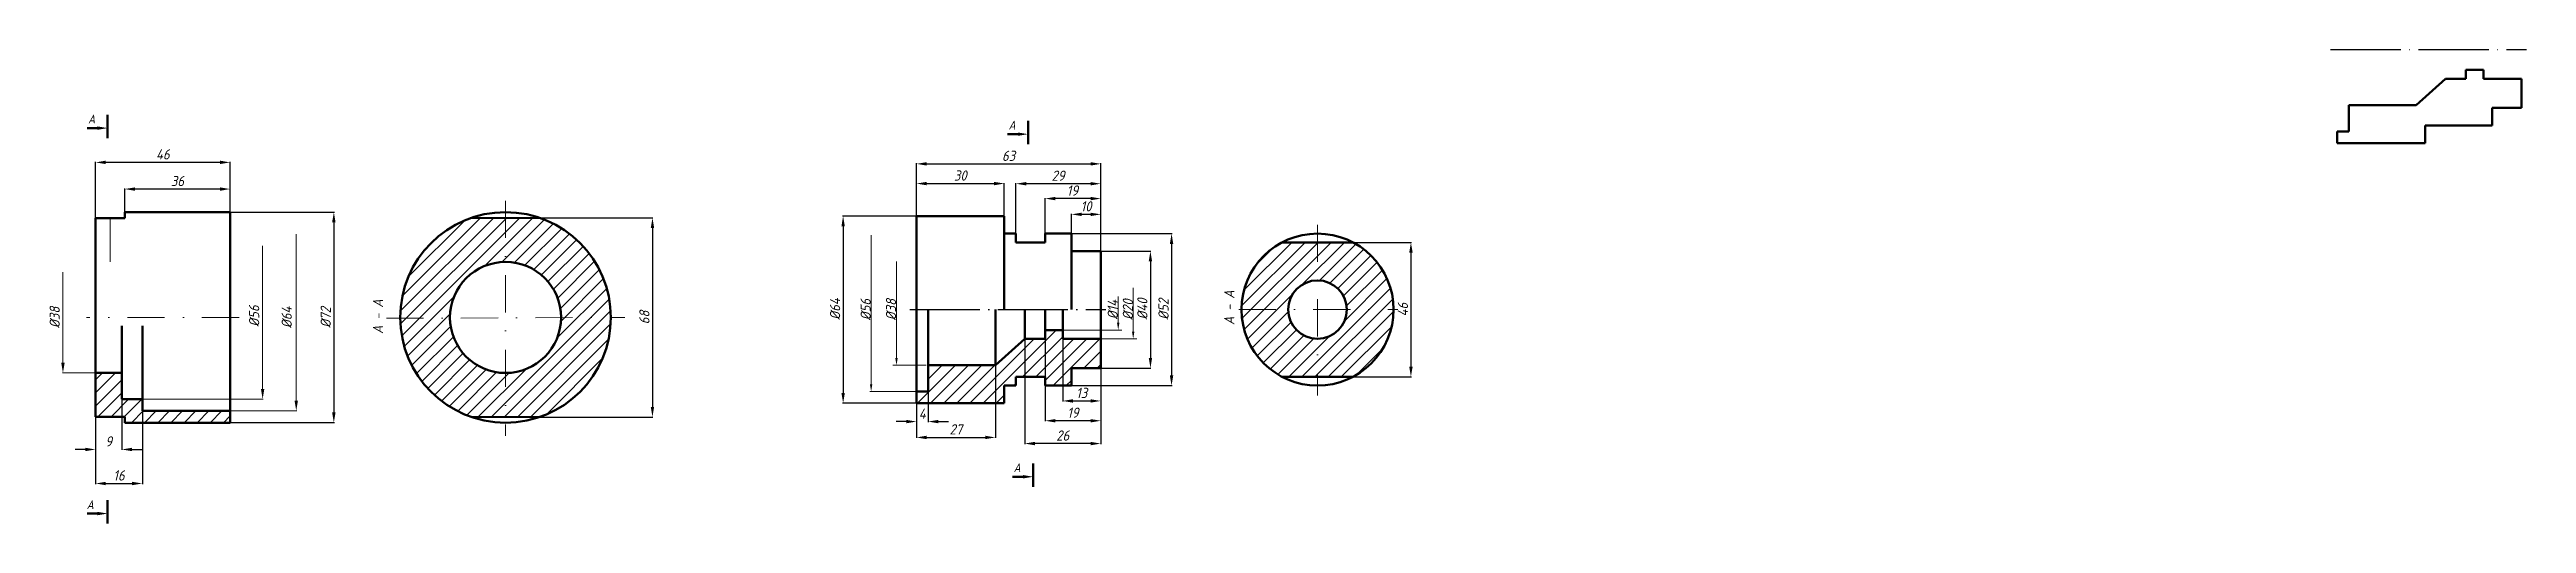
# Model space of a CAD drawing. Header units: millimetres. Extents: x 0 to 1653, y 0 to 1513.
# Drawn here: x 55 to 902, y 554 to 717 of the extents above; entities that cross this region are included whole.
import ezdxf

# ---------------------------------------------------------------- set-up
doc = ezdxf.new("R2010")
doc.units = ezdxf.units.MM
for name, pattern in [('ACAD_ISO04W100', [30, 24, -3, 0, -3]), ('штриховая2', [9.525, 6.35, -3.175]), ('штрихпунктирная', [25.4, 12.7, -6.35, 0, -6.35])]:
    doc.linetypes.add(name, pattern=pattern)
doc.styles.get("Standard").update_dxf_attribs({"font": 'isocpeui.ttf', "width": 0.9})
doc.dimstyles.get("Standard").update_dxf_attribs({"dimtxt": 3.5, "dimasz": 3.5, "dimexe": 0.18, "dimexo": 0.0625, "dimgap": 1, "dimtad": 1, "dimtoh": 1, "dimdec": 0, "dimzin": 0, "dimdsep": 46, "dimtxsty": 'Standard', "dimcen": 2.5, "dimadec": 0, "dimazin": 0, "dimtfac": 1, "dimtdec": 0, "dimtofl": 0, "dimtmove": 0, "dimatfit": 3, "dimfxl": 1, "dimtolj": 1, "dimtzin": 0, "dimarcsym": 0})

msp = doc.modelspace()

# ---------------------------------------------------------------- texts
at = {"lineweight": 50, "char_height": 3, "attachment_point": 1}
for insert in [(68.35, 694.193), (383.026, 692.118), (384.74, 574.927), (67.87, 562.263)]:
    msp.add_mtext_dynamic_manual_height_columns('A', width=4.0391, gutter_width=15, heights=[0], dxfattribs=dict(at, insert=insert))
at = {"lineweight": 15, "char_height": 3.5, "attachment_point": 5, "rotation": 90}
for s, insert in [('\\A1;%%C38', (56.947, 624.857)), ('\\A1;%%C56', (125.126, 625.319)), ('\\A1;%%C64', (136.274, 624.857)), ('%%C56', (334.19, 627.525)), ('%%C38', (342.855, 627.525)), ('%%C14', (418.657, 627.525)), ('%%C20', (423.835, 627.525))]:
    msp.add_mtext(s, dxfattribs=dict(at, insert=insert))
at = {"lineweight": 15, "char_height": 3.5, "attachment_point": 1, "rotation": 90}
for insert in [(165.703, 619.198), (456.728, 622.271)]:
    msp.add_mtext_dynamic_manual_height_columns('A - A', width=14.0808, gutter_width=15, heights=[0], dxfattribs=dict(at, insert=insert))

# ---------------------------------------------------------------- blocks, each defined once
blk = doc.blocks.new('*D19')
at = {"color": 0, "lineweight": -2, "transparency": 16777216}
for p, q in [((351.56, 659.59), (351.56, 670.83)), ((355.06, 670.65), (378.06, 670.65)), ((381.56, 659.59), (381.56, 670.83))]:
    blk.add_line(p, q, dxfattribs=at)
at = {"color": 0, "lineweight": 15, "transparency": 16777216}
for points in [[(355.06, 671.23), (355.06, 670.06), (351.56, 670.65)], [(378.06, 671.23), (378.06, 670.06), (381.56, 670.65)]]:
    blk.add_solid(points, dxfattribs=at)
at = {"layer": 'DEFPOINTS', "color": 0, "lineweight": 15, "transparency": 16777216}
for p in [(381.56, 670.65), (351.56, 659.52), (381.56, 659.52)]:
    blk.add_point(p, dxfattribs=at)
at = {"color": 0, "lineweight": 15, "transparency": 16777216, "insert": (366.56, 673.4), "char_height": 3.5, "attachment_point": 5}
blk.add_mtext('\\A1;30', dxfattribs=at)
blk = doc.blocks.new('*D20')
at = {"color": 0, "lineweight": -2, "transparency": 16777216}
for p, q in [((404.56, 647.59), (404.56, 660.29)), ((411.06, 660.11), (408.06, 660.11)), ((414.56, 647.59), (414.56, 660.29))]:
    blk.add_line(p, q, dxfattribs=at)
at = {"color": 0, "lineweight": 15, "transparency": 16777216}
for points in [[(408.06, 660.69), (408.06, 659.52), (404.56, 660.11)], [(411.06, 660.69), (411.06, 659.52), (414.56, 660.11)]]:
    blk.add_solid(points, dxfattribs=at)
at = {"layer": 'DEFPOINTS', "color": 0, "lineweight": 15, "transparency": 16777216}
for p in [(404.56, 660.11), (404.56, 647.52), (414.56, 647.52)]:
    blk.add_point(p, dxfattribs=at)
at = {"color": 0, "lineweight": 15, "transparency": 16777216, "insert": (409.56, 662.86), "char_height": 3.5, "attachment_point": 5}
blk.add_mtext('\\A1;10', dxfattribs=at)
blk = doc.blocks.new('*D21')
at = {"color": 0, "lineweight": -2, "transparency": 16777216}
for p, q in [((414.62, 647.52), (431.72, 647.52)), ((431.54, 644.02), (431.54, 611.02)), ((414.62, 607.52), (431.72, 607.52))]:
    blk.add_line(p, q, dxfattribs=at)
at = {"color": 0, "lineweight": 15, "transparency": 16777216}
for points in [[(430.96, 644.02), (432.12, 644.02), (431.54, 647.52)], [(430.96, 611.02), (432.12, 611.02), (431.54, 607.52)]]:
    blk.add_solid(points, dxfattribs=at)
at = {"layer": 'DEFPOINTS', "color": 0, "lineweight": 15, "transparency": 16777216}
for p in [(414.56, 647.52), (414.56, 607.52), (431.54, 607.52)]:
    blk.add_point(p, dxfattribs=at)
at = {"color": 0, "lineweight": 15, "transparency": 16777216, "insert": (428.79, 627.73), "char_height": 3.5, "attachment_point": 5, "rotation": 90}
blk.add_mtext('\\A1;%%C40', dxfattribs=at)
blk = doc.blocks.new('*D22')
at = {"color": 0, "lineweight": -2, "transparency": 16777216}
for p, q in [((351.5, 659.52), (326.3, 659.52)), ((326.48, 656.02), (326.48, 599.02)), ((351.5, 595.52), (326.3, 595.52))]:
    blk.add_line(p, q, dxfattribs=at)
at = {"color": 0, "lineweight": 15, "transparency": 16777216}
for points in [[(325.9, 656.02), (327.07, 656.02), (326.48, 659.52)], [(325.9, 599.02), (327.07, 599.02), (326.48, 595.52)]]:
    blk.add_solid(points, dxfattribs=at)
at = {"layer": 'DEFPOINTS', "color": 0, "lineweight": 15, "transparency": 16777216}
for p in [(351.56, 659.52), (326.48, 595.52), (351.56, 595.52)]:
    blk.add_point(p, dxfattribs=at)
at = {"color": 0, "lineweight": 15, "transparency": 16777216, "insert": (323.73, 627.73), "char_height": 3.5, "attachment_point": 5, "rotation": 90}
blk.add_mtext('\\A1;%%C64', dxfattribs=at)
blk = doc.blocks.new('*D23')
at = {"color": 0, "lineweight": -2, "transparency": 16777216}
for p, q in [((395.56, 653.59), (395.56, 665.69)), ((411.06, 665.51), (399.06, 665.51)), ((414.56, 647.59), (414.56, 665.69))]:
    blk.add_line(p, q, dxfattribs=at)
at = {"color": 0, "lineweight": 15, "transparency": 16777216}
for points in [[(399.06, 666.1), (399.06, 664.93), (395.56, 665.51)], [(411.06, 666.1), (411.06, 664.93), (414.56, 665.51)]]:
    blk.add_solid(points, dxfattribs=at)
at = {"layer": 'DEFPOINTS', "color": 0, "lineweight": 15, "transparency": 16777216}
for p in [(395.56, 665.51), (395.56, 653.52), (414.56, 647.52)]:
    blk.add_point(p, dxfattribs=at)
at = {"color": 0, "lineweight": 15, "transparency": 16777216, "insert": (404.9, 668.26), "char_height": 3.5, "attachment_point": 5}
blk.add_mtext('\\A1;19', dxfattribs=at)
blk = doc.blocks.new('*D17')
at = {"color": 0, "lineweight": -2, "transparency": 16777216}
for p, q in [((385.56, 650.59), (385.56, 670.77)), ((411.06, 670.59), (389.06, 670.59)), ((414.56, 647.59), (414.56, 670.77))]:
    blk.add_line(p, q, dxfattribs=at)
at = {"color": 0, "lineweight": 15, "transparency": 16777216}
for points in [[(389.06, 671.17), (389.06, 670.01), (385.56, 670.59)], [(411.06, 671.17), (411.06, 670.01), (414.56, 670.59)]]:
    blk.add_solid(points, dxfattribs=at)
at = {"layer": 'DEFPOINTS', "color": 0, "lineweight": 15, "transparency": 16777216}
for p in [(385.56, 670.59), (385.56, 650.52), (414.56, 647.52)]:
    blk.add_point(p, dxfattribs=at)
at = {"color": 0, "lineweight": 15, "transparency": 16777216, "insert": (400, 673.34), "char_height": 3.5, "attachment_point": 5}
blk.add_mtext('\\A1;29', dxfattribs=at)
blk = doc.blocks.new('*D24')
at = {"color": 0, "lineweight": -2, "transparency": 16777216}
for p, q in [((351.56, 599.46), (351.56, 589.04)), ((355.56, 599.46), (355.56, 589.04)), ((348.06, 589.22), (344.56, 589.22)), ((359.06, 589.22), (362.56, 589.22))]:
    blk.add_line(p, q, dxfattribs=at)
at = {"color": 0, "lineweight": 15, "transparency": 16777216}
for points in [[(348.06, 589.81), (348.06, 588.64), (351.56, 589.22)], [(359.06, 589.81), (359.06, 588.64), (355.56, 589.22)]]:
    blk.add_solid(points, dxfattribs=at)
at = {"layer": 'DEFPOINTS', "color": 0, "lineweight": 15, "transparency": 16777216}
for p in [(351.56, 599.52), (355.56, 599.52), (355.56, 589.22)]:
    blk.add_point(p, dxfattribs=at)
at = {"color": 0, "lineweight": 15, "transparency": 16777216, "insert": (353.56, 591.97), "char_height": 3.5, "attachment_point": 5}
blk.add_mtext('\\A1;4', dxfattribs=at)
blk = doc.blocks.new('*D25')
at = {"color": 0, "lineweight": -2, "transparency": 16777216}
for p, q in [((378.56, 608.46), (378.56, 583.62)), ((351.56, 599.46), (351.56, 583.62)), ((355.06, 583.8), (375.06, 583.8))]:
    blk.add_line(p, q, dxfattribs=at)
at = {"color": 0, "lineweight": 15, "transparency": 16777216}
for points in [[(355.06, 584.39), (355.06, 583.22), (351.56, 583.8)], [(375.06, 584.39), (375.06, 583.22), (378.56, 583.8)]]:
    blk.add_solid(points, dxfattribs=at)
at = {"layer": 'DEFPOINTS', "color": 0, "lineweight": 15, "transparency": 16777216}
for p in [(378.56, 608.52), (351.56, 599.52), (378.56, 583.8)]:
    blk.add_point(p, dxfattribs=at)
at = {"color": 0, "lineweight": 15, "transparency": 16777216, "insert": (365.06, 586.57), "char_height": 3.5, "attachment_point": 5}
blk.add_mtext('\\A1;27', dxfattribs=at)
blk = doc.blocks.new('*D26')
at = {"color": 0, "lineweight": -2, "transparency": 16777216}
for p, q in [((395.56, 620.46), (395.56, 589.33)), ((414.56, 617.46), (414.56, 589.33)), ((411.06, 589.51), (399.06, 589.51))]:
    blk.add_line(p, q, dxfattribs=at)
at = {"color": 0, "lineweight": 15, "transparency": 16777216}
for points in [[(399.06, 590.09), (399.06, 588.93), (395.56, 589.51)], [(411.06, 590.09), (411.06, 588.93), (414.56, 589.51)]]:
    blk.add_solid(points, dxfattribs=at)
at = {"layer": 'DEFPOINTS', "color": 0, "lineweight": 15, "transparency": 16777216}
for p in [(395.56, 620.52), (414.56, 617.52), (395.56, 589.51)]:
    blk.add_point(p, dxfattribs=at)
at = {"color": 0, "transparency": 16777216, "insert": (405.06, 592.26), "char_height": 3.5, "attachment_point": 5}
blk.add_mtext('\\A1;19', dxfattribs=at)
blk = doc.blocks.new('*D27')
at = {"color": 0, "lineweight": -2, "transparency": 16777216}
for p, q in [((388.56, 617.46), (388.56, 581.53)), ((414.56, 617.46), (414.56, 581.53)), ((411.06, 581.71), (392.06, 581.71))]:
    blk.add_line(p, q, dxfattribs=at)
at = {"color": 0, "lineweight": 15, "transparency": 16777216}
for points in [[(392.06, 582.29), (392.06, 581.12), (388.56, 581.71)], [(411.06, 582.29), (411.06, 581.12), (414.56, 581.71)]]:
    blk.add_solid(points, dxfattribs=at)
at = {"layer": 'DEFPOINTS', "color": 0, "lineweight": 15, "transparency": 16777216}
for p in [(388.56, 617.52), (414.56, 617.52), (388.56, 581.71)]:
    blk.add_point(p, dxfattribs=at)
at = {"color": 0, "lineweight": 15, "transparency": 16777216, "insert": (401.56, 584.46), "char_height": 3.5, "attachment_point": 5}
blk.add_mtext('\\A1;26', dxfattribs=at)
blk = doc.blocks.new('*D18')
at = {"color": 0, "lineweight": -2, "transparency": 16777216}
for p, q in [((351.56, 659.59), (351.56, 677.57)), ((414.56, 647.59), (414.56, 677.57)), ((355.06, 677.39), (411.06, 677.39))]:
    blk.add_line(p, q, dxfattribs=at)
at = {"color": 0, "lineweight": 15, "transparency": 16777216}
for points in [[(355.06, 677.97), (355.06, 676.81), (351.56, 677.39)], [(411.06, 677.97), (411.06, 676.81), (414.56, 677.39)]]:
    blk.add_solid(points, dxfattribs=at)
at = {"layer": 'DEFPOINTS', "color": 0, "lineweight": 15, "transparency": 16777216}
for p in [(414.56, 677.39), (351.56, 659.52), (414.56, 647.52)]:
    blk.add_point(p, dxfattribs=at)
at = {"color": 0, "lineweight": 15, "transparency": 16777216, "insert": (383.06, 680.14), "char_height": 3.5, "attachment_point": 5}
blk.add_mtext('\\A1;63', dxfattribs=at)
blk = doc.blocks.new('*D28')
at = {"color": 0, "lineweight": -2, "transparency": 16777216}
for p, q in [((404.62, 653.52), (438.95, 653.52)), ((438.77, 650.02), (438.77, 605.02)), ((404.62, 601.52), (438.95, 601.52))]:
    blk.add_line(p, q, dxfattribs=at)
at = {"color": 0, "lineweight": 15, "transparency": 16777216}
for points in [[(438.18, 650.02), (439.35, 650.02), (438.77, 653.52)], [(438.18, 605.02), (439.35, 605.02), (438.77, 601.52)]]:
    blk.add_solid(points, dxfattribs=at)
at = {"layer": 'DEFPOINTS', "color": 0, "lineweight": 15, "transparency": 16777216}
for p in [(404.56, 653.52), (404.56, 601.52), (438.77, 601.52)]:
    blk.add_point(p, dxfattribs=at)
at = {"color": 0, "lineweight": 15, "transparency": 16777216, "insert": (436.02, 627.64), "char_height": 3.5, "attachment_point": 5, "rotation": 90}
blk.add_mtext('\\A1;%%C52', dxfattribs=at)
blk = doc.blocks.new('*D29')
at = {"color": 0, "lineweight": -2, "transparency": 16777216}
for p, q in [((401.56, 617.46), (401.56, 596.11)), ((414.56, 617.46), (414.56, 596.11)), ((405.06, 596.29), (411.06, 596.29))]:
    blk.add_line(p, q, dxfattribs=at)
at = {"color": 0, "lineweight": 15, "transparency": 16777216}
for points in [[(405.06, 596.87), (405.06, 595.71), (401.56, 596.29)], [(411.06, 596.87), (411.06, 595.71), (414.56, 596.29)]]:
    blk.add_solid(points, dxfattribs=at)
at = {"layer": 'DEFPOINTS', "color": 0, "lineweight": 15, "transparency": 16777216}
for p in [(401.56, 617.52), (414.56, 617.52), (414.56, 596.29)]:
    blk.add_point(p, dxfattribs=at)
at = {"color": 0, "lineweight": 15, "transparency": 16777216, "insert": (408.06, 599.04), "char_height": 3.5, "attachment_point": 5}
blk.add_mtext('\\A1;13', dxfattribs=at)
blk = doc.blocks.new('*D69')
at = {"color": 0, "lineweight": -2, "transparency": 16777216}
for p, q in [((80.92, 660.92), (80.92, 668.95)), ((116.92, 660.92), (116.92, 668.95)), ((113.42, 668.77), (84.42, 668.77))]:
    blk.add_line(p, q, dxfattribs=at)
at = {"color": 0, "lineweight": 15, "transparency": 16777216}
for points in [[(84.42, 669.35), (84.42, 668.18), (80.92, 668.77)], [(113.42, 669.35), (113.42, 668.18), (116.92, 668.77)]]:
    blk.add_solid(points, dxfattribs=at)
at = {"layer": 'DEFPOINTS', "color": 0, "lineweight": 15, "transparency": 16777216}
for p in [(80.92, 668.77), (80.92, 660.86), (116.92, 660.86)]:
    blk.add_point(p, dxfattribs=at)
at = {"color": 0, "lineweight": 15, "transparency": 16777216, "insert": (98.92, 671.52), "char_height": 3.5, "attachment_point": 5}
blk.add_mtext('\\A1;36', dxfattribs=at)
blk = doc.blocks.new('*D70')
at = {"color": 0, "lineweight": -2, "transparency": 16777216}
for p, q in [((70.92, 658.92), (70.92, 678.07)), ((113.42, 677.89), (74.42, 677.89)), ((116.92, 660.92), (116.92, 678.07))]:
    blk.add_line(p, q, dxfattribs=at)
at = {"color": 0, "lineweight": 15, "transparency": 16777216}
for points in [[(74.42, 678.48), (74.42, 677.31), (70.92, 677.89)], [(113.42, 678.48), (113.42, 677.31), (116.92, 677.89)]]:
    blk.add_solid(points, dxfattribs=at)
at = {"layer": 'DEFPOINTS', "color": 0, "lineweight": 15, "transparency": 16777216}
for p in [(70.92, 677.89), (116.92, 660.86), (70.92, 658.86)]:
    blk.add_point(p, dxfattribs=at)
at = {"color": 0, "lineweight": 15, "transparency": 16777216, "insert": (93.92, 680.64), "char_height": 3.5, "attachment_point": 5}
blk.add_mtext('\\A1;46', dxfattribs=at)
blk = doc.blocks.new('*D71')
at = {"color": 0, "lineweight": -2, "transparency": 16777216}
for p, q in [((70.92, 605.79), (70.92, 579.51)), ((79.92, 605.79), (79.92, 579.51)), ((67.42, 579.69), (63.92, 579.69)), ((83.42, 579.69), (86.92, 579.69))]:
    blk.add_line(p, q, dxfattribs=at)
at = {"color": 0, "lineweight": 15, "transparency": 16777216}
for points in [[(67.42, 580.27), (67.42, 579.1), (70.92, 579.69)], [(83.42, 580.27), (83.42, 579.1), (79.92, 579.69)]]:
    blk.add_solid(points, dxfattribs=at)
at = {"layer": 'DEFPOINTS', "color": 0, "lineweight": 15, "transparency": 16777216}
for p in [(70.92, 605.86), (79.92, 605.86), (79.92, 579.69)]:
    blk.add_point(p, dxfattribs=at)
at = {"color": 0, "lineweight": 15, "transparency": 16777216, "insert": (75.42, 582.44), "char_height": 3.5, "attachment_point": 5}
blk.add_mtext('\\A1;9', dxfattribs=at)
blk = doc.blocks.new('*D72')
at = {"color": 0, "lineweight": -2, "transparency": 16777216}
for p, q in [((70.92, 605.79), (70.92, 567.87)), ((86.92, 596.79), (86.92, 567.87)), ((74.42, 568.05), (83.42, 568.05))]:
    blk.add_line(p, q, dxfattribs=at)
at = {"color": 0, "lineweight": 15, "transparency": 16777216}
for points in [[(74.42, 568.63), (74.42, 567.46), (70.92, 568.05)], [(83.42, 568.63), (83.42, 567.46), (86.92, 568.05)]]:
    blk.add_solid(points, dxfattribs=at)
at = {"layer": 'DEFPOINTS', "color": 0, "lineweight": 15, "transparency": 16777216}
for p in [(70.92, 605.86), (86.92, 596.86), (86.92, 568.05)]:
    blk.add_point(p, dxfattribs=at)
at = {"color": 0, "lineweight": 15, "transparency": 16777216, "insert": (78.92, 570.8), "char_height": 3.5, "attachment_point": 5}
blk.add_mtext('\\A1;16', dxfattribs=at)
blk = doc.blocks.new('*D73')
at = {"color": 0, "lineweight": -2, "transparency": 16777216}
for p, q in [((116.98, 660.86), (152.56, 660.86)), ((152.38, 657.36), (152.38, 592.36)), ((116.98, 588.86), (152.56, 588.86))]:
    blk.add_line(p, q, dxfattribs=at)
at = {"color": 0, "lineweight": 15, "transparency": 16777216}
for points in [[(151.79, 657.36), (152.96, 657.36), (152.38, 660.86)], [(151.79, 592.36), (152.96, 592.36), (152.38, 588.86)]]:
    blk.add_solid(points, dxfattribs=at)
at = {"layer": 'DEFPOINTS', "color": 0, "lineweight": 15, "transparency": 16777216}
for p in [(116.92, 660.86), (116.92, 588.86), (152.38, 588.86)]:
    blk.add_point(p, dxfattribs=at)
at = {"color": 0, "lineweight": 15, "transparency": 16777216, "insert": (149.6, 624.86), "char_height": 3.5, "attachment_point": 5, "rotation": 90}
blk.add_mtext('\\A1;%%C72', dxfattribs=at)
blk = doc.blocks.new('*D74')
at = {"color": 0, "lineweight": -2, "transparency": 16777216}
for p, q in [((222.77, 658.93), (261.48, 658.93)), ((261.3, 655.43), (261.3, 594.26)), ((222.68, 590.76), (261.48, 590.76))]:
    blk.add_line(p, q, dxfattribs=at)
at = {"color": 0, "lineweight": 15, "transparency": 16777216}
for points in [[(260.72, 655.43), (261.88, 655.43), (261.3, 658.93)], [(260.72, 594.26), (261.88, 594.26), (261.3, 590.76)]]:
    blk.add_solid(points, dxfattribs=at)
at = {"layer": 'DEFPOINTS', "color": 0, "lineweight": 15, "transparency": 16777216}
for p in [(222.71, 658.93), (222.62, 590.76), (261.3, 590.76)]:
    blk.add_point(p, dxfattribs=at)
at = {"color": 0, "lineweight": 15, "transparency": 16777216, "insert": (258.55, 624.84), "char_height": 3.5, "attachment_point": 5, "rotation": 90}
blk.add_mtext('\\A1;68', dxfattribs=at)
blk = doc.blocks.new('*D75')
at = {"color": 0, "lineweight": -2, "transparency": 16777216}
for p, q in [((500.85, 650.52), (520.77, 650.52)), ((520.59, 647.02), (520.59, 608.02)), ((500.85, 604.52), (520.77, 604.52))]:
    blk.add_line(p, q, dxfattribs=at)
at = {"color": 0, "lineweight": 15, "transparency": 16777216}
for points in [[(520.01, 647.02), (521.18, 647.02), (520.59, 650.52)], [(520.01, 608.02), (521.18, 608.02), (520.59, 604.52)]]:
    blk.add_solid(points, dxfattribs=at)
at = {"layer": 'DEFPOINTS', "color": 0, "lineweight": 15, "transparency": 16777216}
for p in [(500.79, 650.52), (500.79, 604.52), (520.59, 604.52)]:
    blk.add_point(p, dxfattribs=at)
at = {"color": 0, "lineweight": 15, "transparency": 16777216, "insert": (517.84, 627.52), "char_height": 3.5, "attachment_point": 5, "rotation": 90}
blk.add_mtext('\\A1;46', dxfattribs=at)

# ---------------------------------------------------------------- dimensions: what is measured, and where the dimension line sits
at = {"lineweight": 15}
for base, p1, p2, picture, middle in [((70.918, 677.892), (116.918, 660.857), (70.918, 658.857), '*D70', (93.918, 677.892)), ((80.918, 668.768), (116.918, 660.857), (80.918, 660.857), '*D69', (98.918, 668.768)), ((385.561, 670.59), (414.561, 647.525), (385.561, 650.525), '*D17', (400.002, 670.59)), ((395.561, 665.512), (414.561, 647.525), (395.561, 653.525), '*D23', (404.901, 665.512)), ((404.561, 660.105), (414.561, 647.525), (404.561, 647.525), '*D20', (409.561, 660.105)), ((388.561, 581.706), (414.561, 617.525), (388.561, 617.525), '*D27', (401.561, 581.706)), ((79.918, 579.688), (70.918, 605.857), (79.918, 605.857), '*D71', (75.418, 579.688)), ((86.918, 568.045), (70.918, 605.857), (86.918, 596.857), '*D72', (78.918, 568.045))]:
    dim = msp.add_linear_dim(base=base, p1=p1, p2=p2, dimstyle='Standard', dxfattribs=at)
    dim.commit()
    dim.dimension.update_dxf_attribs({"geometry": picture, "text_midpoint": middle, "dimtype": 160})
for base, p1, p2, picture, middle in [((414.561, 677.39), (351.561, 659.525), (414.561, 647.525), '*D18', (383.061, 680.14)), ((381.561, 670.646), (351.561, 659.525), (381.561, 659.525), '*D19', (366.561, 673.396)), ((414.561, 596.288), (401.561, 617.525), (414.561, 617.525), '*D29', (408.061, 599.038)), ((378.561, 583.802), (351.561, 599.525), (378.561, 608.525), '*D25', (365.061, 586.575)), ((355.561, 589.225), (351.561, 599.525), (355.561, 599.525), '*D24', (353.561, 591.975))]:
    dim = msp.add_linear_dim(base=base, p1=p1, p2=p2, dimstyle='Standard', dxfattribs=at)
    dim.commit()
    dim.dimension.update_dxf_attribs({"geometry": picture, "text_midpoint": middle})
for base, p1, p2, picture, middle in [((152.375, 588.857), (116.918, 660.857), (116.918, 588.857), '*D73', (152.375, 624.857)), ((326.483, 595.525), (351.561, 659.525), (351.561, 595.525), '*D22', (326.483, 627.729)), ((438.765, 601.525), (404.561, 653.525), (404.561, 601.525), '*D28', (438.765, 627.639)), ((431.541, 607.525), (414.561, 647.525), (414.561, 607.525), '*D21', (431.541, 627.729))]:
    dim = msp.add_linear_dim(base=base, p1=p1, p2=p2, angle=90, text='%%C<>', dimstyle='Standard', dxfattribs=at)
    dim.commit()
    dim.dimension.update_dxf_attribs({"geometry": picture, "text_midpoint": middle, "dimtype": 160})
for base, p1, p2, picture, middle in [((261.301, 590.757), (222.707, 658.928), (222.621, 590.757), '*D74', (258.551, 624.842)), ((520.592, 604.525), (500.787, 650.525), (500.787, 604.525), '*D75', (517.842, 627.525))]:
    dim = msp.add_linear_dim(base=base, p1=p1, p2=p2, angle=90, dimstyle='Standard', dxfattribs=at)
    dim.commit()
    dim.dimension.update_dxf_attribs({"geometry": picture, "text_midpoint": middle})
dim = msp.add_linear_dim(base=(395.561, 589.511), p1=(414.561, 617.525), p2=(395.561, 620.525), dimstyle='Standard')
dim.commit()
dim.dimension.update_dxf_attribs({"geometry": '*D26', "text_midpoint": (405.061, 589.511), "dimtype": 160})

# ---------------------------------------------------------------- hatches: boundary and pattern name
at = {"lineweight": 15}
h = msp.add_hatch(dxfattribs=at)
h.set_pattern_fill('ANSI31', color=256)
h.set_pattern_definition([(45, (-388.4054, -291.1748), (-2.245064, 2.245064), [])])
h.paths.add_polyline_path([(175.079, 624.857, 0.3194984), (199.284, 590.844), (222.621, 590.757, 0.3215536), (247.079, 624.857, 0.3208529), (222.707, 658.928), (211.079, 658.857), (199.284, 658.87, 0.319498)])
h.paths.add_polyline_path([(230.079, 624.857, -1), (192.079, 624.857, -1)], flags=16)
h = msp.add_hatch(dxfattribs=at)
h.set_pattern_fill('ANSI31', color=256)
h.paths.add_polyline_path([(500.787, 650.525), (476.539, 650.525, 0.2782844), (462.663, 627.525, 0.2782844), (476.539, 604.525), (500.787, 604.525, 0.2782844), (514.663, 627.525, 0.2782844)])
h.paths.add_polyline_path([(498.663, 627.525, -1), (478.663, 627.525, -1)], flags=16)
at = {"linetype": 'штриховая2'}
h = msp.add_hatch(dxfattribs=at)
h.set_pattern_fill('ANSI31', color=256)
h.set_pattern_definition([(45, (-721.31, 447.2954), (-2.245064, 2.245064), [])])
h.paths.add_polyline_path([(395.561, 604.525), (395.561, 601.525), (404.561, 601.525), (404.561, 607.525), (414.561, 607.525), (414.561, 617.525), (401.561, 617.525), (401.561, 620.525), (395.561, 620.525), (395.561, 617.525), (388.561, 617.525), (378.561, 608.525), (355.561, 608.525), (355.561, 599.525), (351.561, 599.525), (351.561, 595.525), (381.561, 595.525), (381.561, 601.525), (385.561, 601.525), (385.561, 604.525)])
at = {"lineweight": 15}
h = msp.add_hatch(dxfattribs=at)
h.set_pattern_fill('ANSI31', color=256)
h.set_pattern_definition([(45, (-1693.3735, -913.8142), (-2.245064, 2.245064), [])])
h.paths.add_polyline_path([(70.918, 590.857), (80.918, 590.857), (80.918, 588.857), (116.918, 588.857), (116.918, 592.857), (86.918, 592.857), (86.918, 596.857), (79.918, 596.857), (79.918, 605.857), (70.918, 605.857)])

# ---------------------------------------------------------------- linework, layer by layer
at = {"linetype": 'ACAD_ISO04W100'}
for p, q in [((834.965, 716.505), (901.952, 716.505)), ((349.254, 627.525), (416.242, 627.525))]:
    msp.add_line(p, q, dxfattribs=at)
at = {"lineweight": 50}
for p, q in [((864.272, 697.505), (874.272, 706.505)), ((874.272, 706.505), (881.272, 706.505)), ((881.272, 706.505), (881.272, 709.505)), ((881.272, 709.505), (887.272, 709.505)), ((887.272, 709.505), (887.272, 706.505)), ((900.272, 706.505), (887.272, 706.505)), ((900.272, 696.505), (900.272, 706.505)), ((841.272, 697.505), (864.272, 697.505)), ((841.272, 688.505), (841.272, 697.505)), ((890.272, 690.505), (890.272, 696.505)), ((890.272, 696.505), (900.272, 696.505)), ((71.55, 689.622), (68.05, 689.622)), ((75.05, 694.188), (75.05, 686.223)), ((386.225, 687.547), (382.725, 687.547)), ((389.725, 692.112), (389.725, 684.148)), ((837.272, 684.505), (837.272, 688.505)), ((837.272, 688.505), (841.272, 688.505)), ((867.272, 684.505), (867.272, 690.505)), ((867.272, 690.505), (890.272, 690.505)), ((837.272, 684.505), (867.272, 684.505)), ((80.918, 660.857), (116.918, 660.857)), ((80.918, 660.857), (80.918, 658.857)), ((116.918, 656.857), (116.918, 660.857)), ((70.918, 590.857), (70.918, 658.857)), ((80.918, 658.857), (70.918, 658.857)), ((116.918, 592.857), (116.918, 656.857)), ((211.079, 658.857), (199.284, 658.87)), ((222.707, 658.928), (211.079, 658.857)), ((351.561, 659.525), (381.561, 659.525)), ((351.561, 659.525), (351.561, 655.525)), ((351.561, 659.525), (351.561, 655.525)), ((351.561, 599.525), (351.561, 655.525)), ((381.561, 659.525), (381.561, 653.525)), ((381.561, 653.525), (385.561, 653.525)), ((381.561, 653.525), (381.561, 627.525)), ((385.561, 653.525), (385.561, 650.525)), ((395.561, 650.525), (395.561, 653.525)), ((395.561, 653.525), (404.561, 653.525)), ((404.561, 653.525), (404.561, 647.525)), ((385.561, 650.525), (395.561, 650.525)), ((404.561, 647.525), (414.561, 647.525)), ((404.561, 647.525), (404.561, 627.525)), ((414.561, 647.525), (414.561, 637.525)), ((500.787, 650.525), (476.539, 650.525)), ((414.561, 617.525), (414.561, 637.525)), ((355.561, 608.525), (355.561, 627.525)), ((378.561, 608.525), (378.561, 627.525)), ((388.561, 617.525), (388.561, 627.525)), ((395.561, 620.525), (395.561, 627.525)), ((401.561, 620.525), (401.561, 627.525)), ((79.918, 605.857), (79.918, 621.974)), ((86.918, 596.857), (86.918, 621.974)), ((395.561, 617.525), (395.561, 620.525)), ((395.561, 620.525), (401.561, 620.525)), ((401.561, 620.525), (401.561, 617.525)), ((378.561, 608.525), (388.561, 617.525)), ((388.561, 617.525), (395.561, 617.525)), ((414.561, 617.525), (401.561, 617.525)), ((414.561, 607.525), (414.561, 617.525)), ((70.918, 605.857), (79.918, 605.857)), ((79.918, 605.857), (79.918, 596.857)), ((355.561, 608.525), (378.561, 608.525)), ((355.561, 599.525), (355.561, 608.525)), ((381.561, 595.525), (381.561, 601.525)), ((381.561, 601.525), (385.561, 601.525)), ((385.561, 601.525), (385.561, 604.525)), ((385.561, 604.525), (395.561, 604.525)), ((395.561, 604.525), (395.561, 601.525)), ((395.561, 601.525), (404.561, 601.525)), ((404.561, 601.525), (404.561, 607.525)), ((404.561, 607.525), (414.561, 607.525)), ((476.539, 604.525), (500.787, 604.525)), ((79.918, 596.857), (86.918, 596.857)), ((86.918, 596.857), (86.918, 592.857)), ((86.918, 592.857), (116.918, 592.857)), ((116.918, 588.857), (116.918, 592.857)), ((351.561, 595.525), (351.561, 599.525)), ((351.561, 599.525), (355.561, 599.525)), ((351.561, 595.525), (381.561, 595.525)), ((80.918, 590.857), (70.918, 590.857)), ((80.918, 588.857), (80.918, 590.857)), ((116.918, 588.857), (80.918, 588.857)), ((199.284, 590.844), (222.621, 590.757)), ((387.94, 570.355), (384.44, 570.355)), ((391.44, 574.921), (391.44, 566.956)), ((75.005, 562.333), (75.005, 554.368)), ((71.505, 557.767), (68.005, 557.767))]:
    msp.add_line(p, q, dxfattribs=at)
at = {"linetype": 'штрихпунктирная', "lineweight": 15}
for p, q in [((211.079, 664.785), (211.079, 584.331)), ((488.663, 656.563), (488.663, 598.102)), ((461.705, 627.525), (516.12, 627.525)), ((119.994, 624.857), (67.84, 624.857)), ((170.323, 624.558), (251.86, 624.857))]:
    msp.add_line(p, q, dxfattribs=at)
at = {"lineweight": 15}
for p, q in [((75.918, 658.857), (75.918, 643.857)), ((139.526, 653.357), (139.526, 621.731)), ((336.065, 602.025), (336.065, 653.025)), ((128.037, 649.357), (128.037, 621.69)), ((344.73, 644.025), (344.73, 611.025)), ((59.763, 640.357), (59.763, 621.597)), ((420.532, 623.025), (420.532, 632.025)), ((425.644, 635.025), (425.644, 620.025)), ((59.763, 609.357), (59.763, 621.597)), ((128.037, 600.357), (128.037, 621.69)), ((139.526, 596.357), (139.526, 621.731)), ((401.561, 620.525), (421.782, 620.525)), ((414.561, 617.525), (426.905, 617.525)), ((414.561, 617.462), (414.561, 598.842)), ((70.856, 605.857), (59.583, 605.857)), ((354.896, 608.525), (343.48, 608.525)), ((84.499, 596.857), (128.217, 596.857)), ((113.221, 592.857), (139.706, 592.857)), ((351.561, 599.525), (335.597, 599.525))]:
    msp.add_line(p, q, dxfattribs=at)
msp.add_lwpolyline([(199.284, 658.87), (222.707, 658.87), (222.707, 658.928), (199.284, 658.928)], close=True, dxfattribs=at)
at = {"lineweight": 50}
for centre, radius in [((211.079, 624.857), 36), ((488.663, 627.525), 26), ((211.079, 624.857), 19), ((488.663, 627.525), 10)]:
    msp.add_circle(centre, radius, dxfattribs=at)
for points in [[(71.55, 690.205), (71.55, 689.039), (75.05, 689.622)], [(386.225, 688.13), (386.225, 686.963), (389.725, 687.547)], [(387.94, 570.938), (387.94, 569.772), (391.44, 570.355)], [(71.505, 558.35), (71.505, 557.184), (75.005, 557.767)]]:
    msp.add_solid(points, dxfattribs=at)
at = {"lineweight": 15}
for points in [[(420.115, 623.025), (420.948, 623.025), (420.532, 620.525)], [(425.228, 620.025), (426.061, 620.025), (425.644, 617.525)], [(344.313, 611.025), (345.147, 611.025), (344.73, 608.525)], [(59.18, 609.357), (60.347, 609.357), (59.763, 605.857)], [(335.648, 602.025), (336.481, 602.025), (336.065, 599.525)], [(127.454, 600.357), (128.621, 600.357), (128.037, 596.857)], [(138.943, 596.357), (140.11, 596.357), (139.526, 592.857)]]:
    msp.add_solid(points, dxfattribs=at)

msp.set_redraw_order([(e.dxf.handle, doc.entitydb.next_handle()) for e in msp.query("TEXT MTEXT ATTDEF DIMENSION ARC_DIMENSION")])  # texts and dimensions are drawn at this point

doc.saveas('drawing.dxf')
